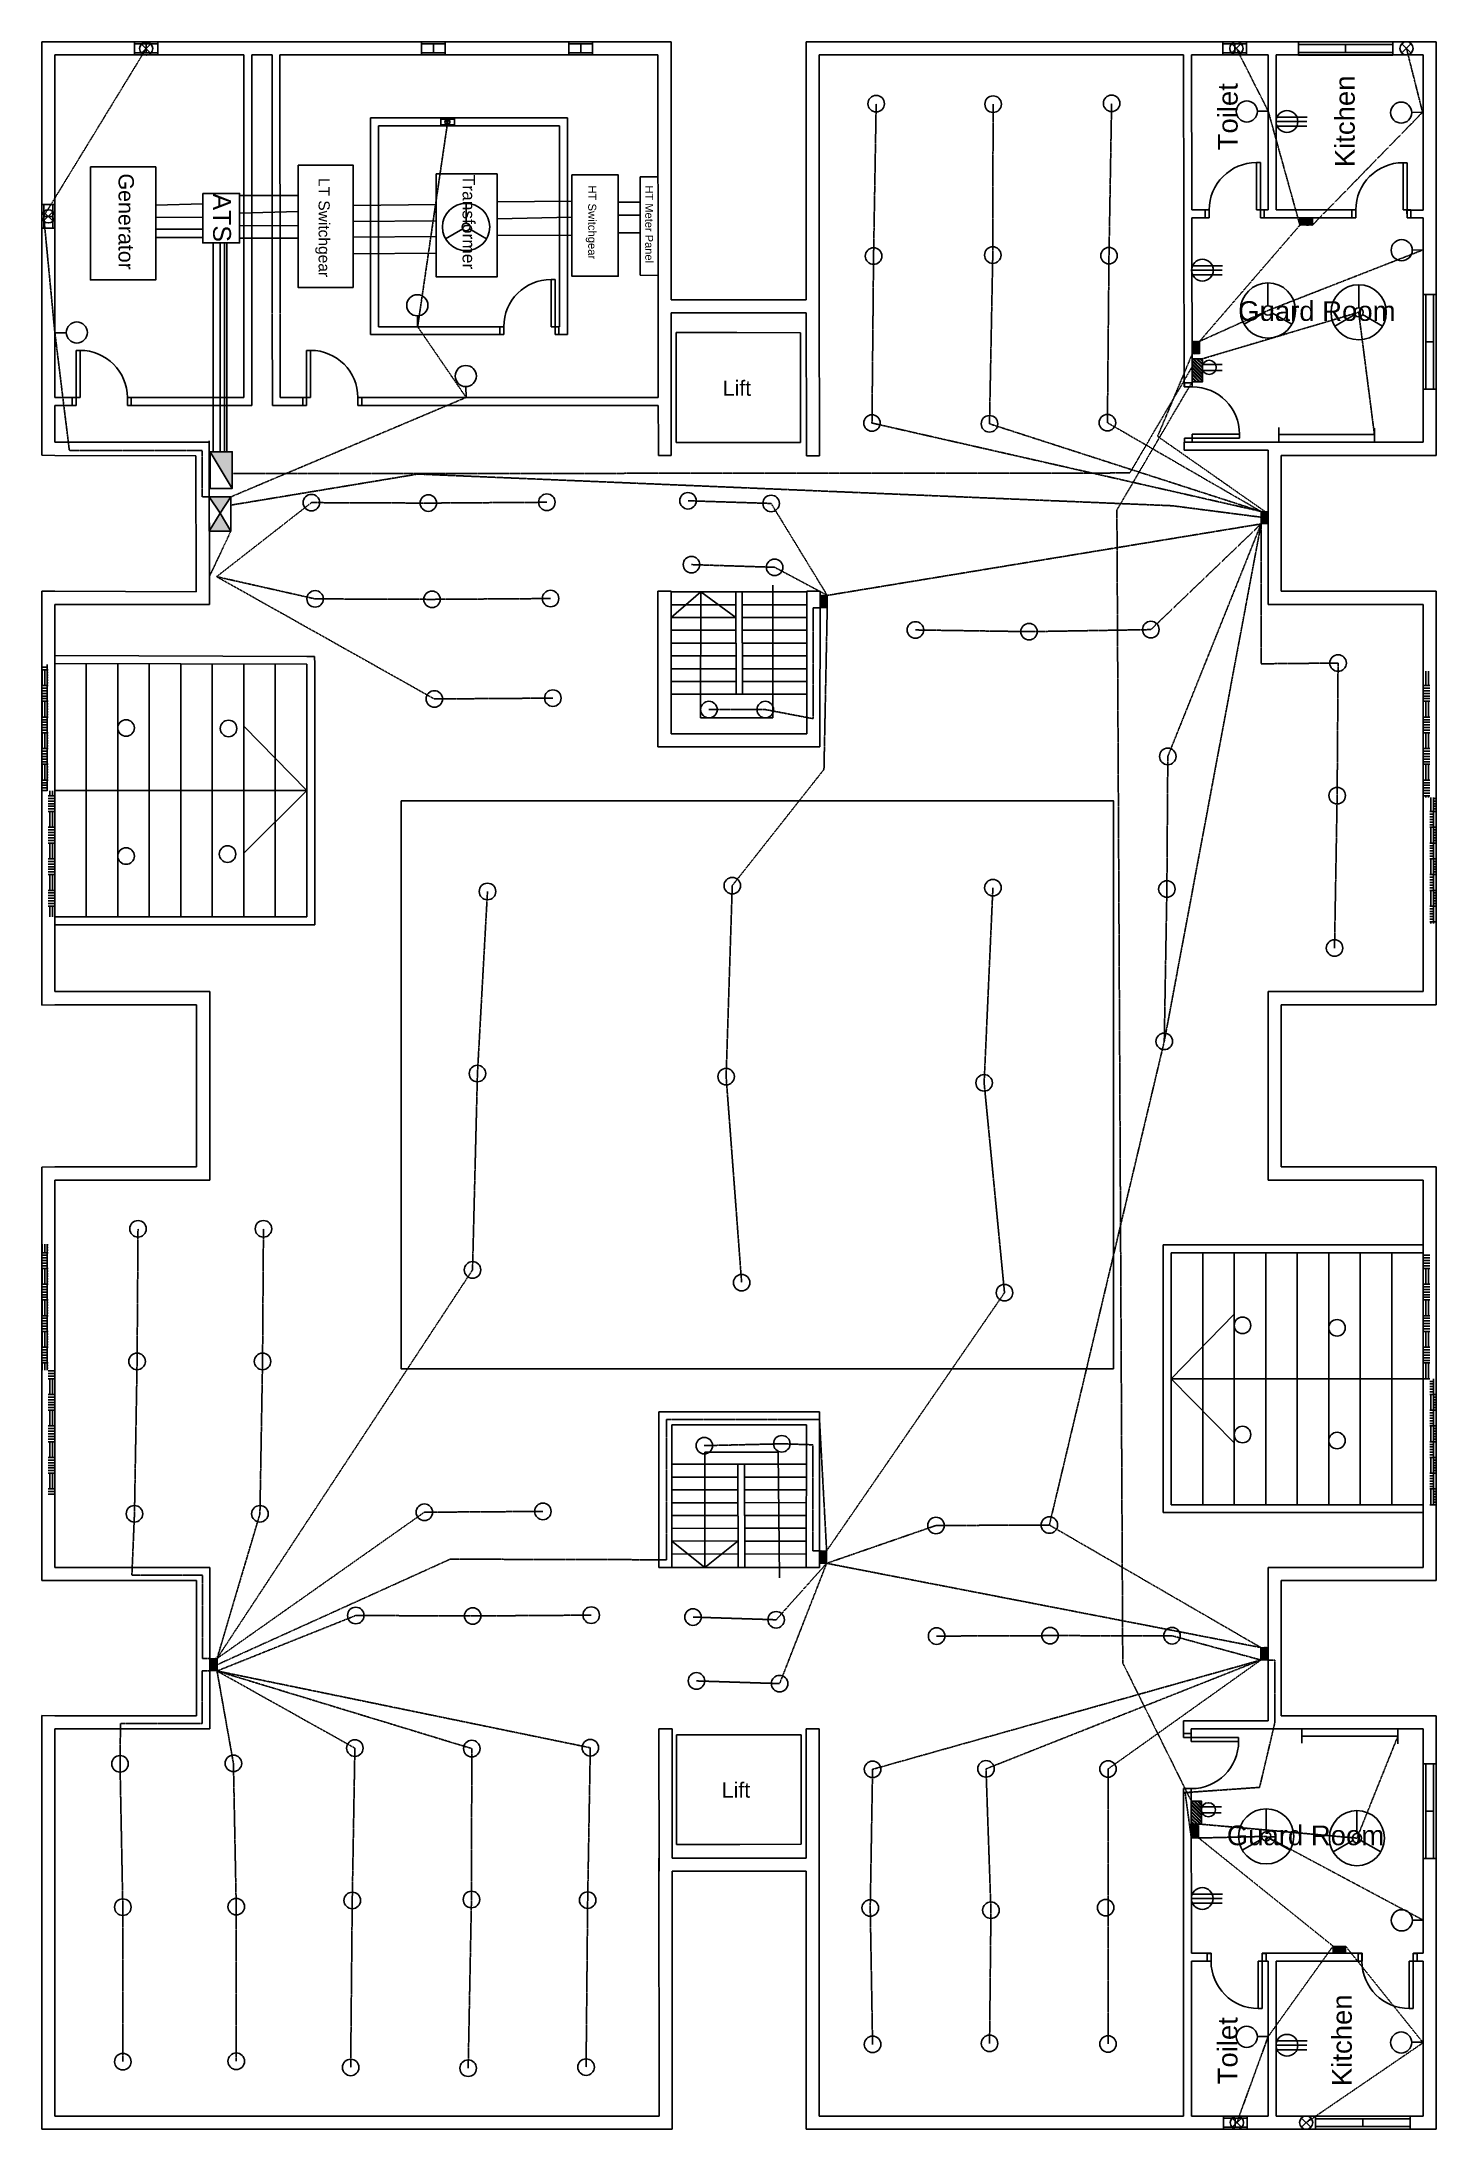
# Model space of a CAD drawing. Header units: inches. Extents: x 1414 to 6047, y 753 to 5111.
# Drawn here: x 4985 to 6047, y 2449 to 4039 of the extents above; entities that cross this region are included whole.
import ezdxf

# ---------------------------------------------------------------- set-up
doc = ezdxf.new("R2010")
doc.units = ezdxf.units.IN
doc.header["$MEASUREMENT"] = 0
doc.linetypes.add('HIDDEN', pattern=[0.375, 0.25, -0.125])
for name, color, linetype in [('Coduit', 130, 'HIDDEN'), ('Dimension', 212, 'Continuous'), ('Door1', 200, 'Continuous'), ('Emergency Conduit', 10, 'HIDDEN'), ('Fitting4', 140, 'Continuous'), ('Fittings', 140, 'Continuous'), ('Label', 72, 'Continuous'), ('Lift', 30, 'Continuous'), ('light', 2, 'Continuous'), ('Meter Board', 10, 'Continuous'), ('Power', 110, 'Continuous'), ('stairs', 240, 'Continuous'), ('Text', 1, 'Continuous'), ('Window', 200, 'Continuous')]:
    doc.layers.add(name, color=color, linetype=linetype)
doc.layers.add('emmergency switch', color=10, linetype='Continuous', lineweight=18)
doc.styles.get("Standard").update_dxf_attribs({"font": 'arial.ttf'})
pattern_1 = [(90, (-6111.053, -3003.016), (-12, 12), [12, -12]), (90, (-6109.053, -3003.016), (-12, 12), [12, -12]), (90, (-6107.053, -3003.016), (-12, 12), [12, -12]), (90, (-6105.053, -3003.016), (-12, 12), [12, -12]), (90, (-6103.053, -3003.016), (-12, 12), [12, -12]), (90, (-6101.053, -3003.016), (-12, 12), [12, -12]), (90, (-6099.053, -3003.016), (-12, 12), [12, -12]), (0, (-6111.053, -2991.016), (12, -12), [12, -12]), (0, (-6111.053, -2989.016), (12, -12), [12, -12]), (0, (-6111.053, -2987.016), (12, -12), [12, -12]), (0, (-6111.053, -2985.016), (12, -12), [12, -12]), (0, (-6111.053, -2983.016), (12, -12), [12, -12]), (0, (-6111.053, -2981.016), (12, -12), [12, -12]), (0, (-6111.053, -2979.016), (12, -12), [12, -12])]

msp = doc.modelspace()

# ---------------------------------------------------------------- texts
at = {"layer": 'Label'}
for s, p in [('Toilet', (5895.694, 3956.636)), ('Kitchen', (5984.851, 3943.806)), ('Kitchen', (5982.645, 2482.165)), ('Toilet', (5895.554, 2483.494))]:
    msp.add_text(s, height=14.9944, rotation=90, dxfattribs=at).set_placement(p)
for p in [(5896.098, 3826.746), (5887.434, 2665.647)]:
    msp.add_text('Guard Room', height=14.9944, dxfattribs=at).set_placement(p)
at = {"layer": 'Label', "char_height": 11.6414, "attachment_point": 1}
for insert in [(5503.413, 3781.317), (5502.692, 2713.493)]:
    msp.add_mtext_dynamic_manual_height_columns('Lift ', width=1882.53856, gutter_width=58.207, heights=[0], dxfattribs=dict(at, insert=insert))
at = {"layer": 'Text'}
for s, height, p in [('Generator', 11.6693, (5043.215, 3939.041)), ('LT Switchgear', 8.46562, (5195.609, 3935.666)), ('Transformer', 9.46565, (5305.289, 3938.1)), ('HT Switchgear', 6.14252, (5400.969, 3929.967)), ('HT Meter Panel', 6.03851, (5444.411, 3929.877)), ('ATS', 13.5948, (5115.265, 3923.783))]:
    msp.add_text(s, height=height, rotation=270, dxfattribs=at).set_placement(p)

# ---------------------------------------------------------------- blocks, each defined once
blk = doc.blocks.new('Door1')
for p, q in [((42, 42), (39, 42)), ((39, 42), (39, 6)), ((42, 42), (42, 0)), ((0, 0), (0, 6)), ((0, 6), (3, 6)), ((3, 0), (0, 0)), ((3, 6), (3, 0)), ((45, 6), (39, 6)), ((42, 0), (45, 0)), ((45, 0), (45, 6))]:
    blk.add_line(p, q)
blk.add_arc((39, 6), 36, 90, 180)
blk = doc.blocks.new('Ceiling Fan')
at = {"layer": 'Fittings'}
for p, q in [((0, 6), (0, 36)), ((-5.2, -3), (-31.2, -18)), ((5.2, -3), (31.2, -18))]:
    blk.add_line(p, q, dxfattribs=at)
for radius in [36, 6]:
    blk.add_circle((0, 0), radius, dxfattribs=at)
blk = doc.blocks.new('2-Pin 5A Socket')
at = {"layer": 'Fittings'}
for p, q in [((-15.2, 6.5), (30.6, 6.5)), ((-15, -7), (30.1, -7))]:
    blk.add_line(p, q, dxfattribs=at)
blk.add_circle((0, 0), 16.6, dxfattribs=at)
blk = doc.blocks.new('3-Pin Socket')
at = {"layer": 'Fittings'}
for q in [(0, 0), (46.7, 0)]:
    blk.add_line((16.6, 0), q, dxfattribs=at)
blk.add_blockref('2-Pin 5A Socket', (16.6, 0), dxfattribs=at)
blk = doc.blocks.new('Switch Board')
at = {"layer": 'Fittings'}
h = blk.add_hatch(dxfattribs=at)
h.set_pattern_fill('ANSI32', color=256, scale=25)
h.set_pattern_definition([(45, (-844.3615, -206.355), (-6.62913, 6.62913), []), (45, (-839.942, -206.355), (-6.62913, 6.62913), [])])
h.paths.add_polyline_path([(0, 40.8), (0, 0), (91.3, 0), (91.3, 40.8)])
blk.add_lwpolyline([(0, 40.8), (91.3, 40.8), (91.3, 0), (0, 0)], close=True, dxfattribs=at)
blk = doc.blocks.new('Fluorescent Wall Light Fitting')
at = {"layer": 'Fittings'}
for p, q in [((0, 12), (0, 24)), ((0, 12), (163.5, 12)), ((0, 12), (12, 12)), ((0, 12), (0, 0)), ((163.5, 11), (163.5, 23)), ((163.5, 12), (163.5, 11)), ((163.5, 11), (163.5, -1))]:
    blk.add_line(p, q, dxfattribs=at)
blk = doc.blocks.new('Wall Bracket Light')
at = {"layer": 'Fittings'}
blk.add_line((0, 0), (16.6, 0.2), dxfattribs=at)
blk.add_circle((32.6, 0.5), 16.1, dxfattribs=at)
blk = doc.blocks.new('Window')
for p, q in [((0, 10), (72, 10)), ((0, 0), (0, 10)), ((0, 8), (72, 8)), ((72, 2), (0, 2)), ((72, 0), (0, 0)), ((36, 8), (36, 2)), ((72, 10), (72, 0))]:
    blk.add_line(p, q)
blk = doc.blocks.new('Small_Window')
at = {"layer": 'Window'}
for p, q in [((0, 10), (18, 10)), ((0, 0), (0, 10)), ((0, 8.5), (18, 8.5)), ((18, 1.5), (0, 1.5)), ((18, 0), (0, 0)), ((9, 8.5), (9, 1.5)), ((18, 10), (18, 0))]:
    blk.add_line(p, q, dxfattribs=at)
blk = doc.blocks.new('EXHAUST FAN')
at = {"layer": 'Fitting4'}
for p, q in [((-3.5, 3.5), (3.5, -3.5)), ((-3.5, -3.5), (3.5, 3.5))]:
    blk.add_line(p, q, dxfattribs=at)
blk = doc.blocks.new('Exhaust Fan2')
at = {"layer": 'Fitting4', "lineweight": -3}
blk.add_circle((0, 0), 5.03, dxfattribs=at)
at = {"layer": 'light'}
blk.add_blockref('EXHAUST FAN', (-0.1, 0), dxfattribs=at)
blk = doc.blocks.new('Main_Gate2')
at = {"true_color": 0x2776bb}
h = blk.add_hatch(dxfattribs=at)
h.set_pattern_fill('AR-PARQ1', color=152)
h.set_pattern_definition(pattern_1)
h.paths.add_polyline_path([(0, -96), (5, -96), (5, 0), (0, 0)])
h = blk.add_hatch(dxfattribs=at)
h.set_pattern_fill('AR-PARQ1', color=152)
h.set_pattern_definition(pattern_1)
h.paths.add_polyline_path([(10, -96), (5, -96), (5, -192.1), (9.9, -192.1)])
blk = doc.blocks.new('Ceiling Light Fitting')
at = {"layer": 'Fittings'}
blk.add_circle((0, 0), 25.2, dxfattribs=at)
blk = doc.blocks.new('emergrncy switch')
h = blk.add_hatch()
h.set_pattern_fill('ANSI33', color=256)
h.paths.add_polyline_path([(9.5, 0), (0, 0), (0, -5.5), (9.5, -5.5)])
at = {"layer": 'emmergency switch'}
for p, q in [((0, 0), (9.5, 0)), ((0, -5.5), (0, 0)), ((9.5, 0), (9.5, -5.5)), ((9.5, -5.5), (0, -5.5))]:
    blk.add_line(p, q, dxfattribs=at)
blk = doc.blocks.new('Main_DB')
at = {"layer": 'Fittings', "true_color": 0x2776bb}
h = blk.add_hatch(color=152, dxfattribs=at)
h.dxf.hatch_style = 1
h.paths.add_polyline_path([(9.1, -15.1), (9.1, 12.9), (-7.8, 12.9)])
at = {"layer": 'Fittings'}
blk.add_line((-7.8, 12.9), (9.1, -15.1), dxfattribs=at)
blk.add_lwpolyline([(-7.8, 12.9), (9.1, 12.9), (9.1, -15.1), (-7.8, -15.1)], close=True, dxfattribs=at)
blk = doc.blocks.new('EmergencyDB')
at = {"layer": 'Meter Board'}
h = blk.add_hatch(color=256, dxfattribs=at)
h.dxf.hatch_style = 1
h.paths.add_polyline_path([(0, 0), (8.2, 12.5), (-8.2, 12.5)])
h.paths.add_polyline_path([(-8.2, -13.6), (8.2, -13.6), (0, 0)])
for p, q in [((-8.2, 12.5), (0, 0)), ((0, 0), (-8.2, -13.6)), ((0, 0), (8.2, 12.5)), ((0, 0), (8.2, -13.6))]:
    blk.add_line(p, q, dxfattribs=at)
blk.add_lwpolyline([(-8.2, 12.5), (8.2, 12.5), (8.2, -13.6), (-8.2, -13.6)], close=True, dxfattribs=at)

# ---------------------------------------------------------------- linework, layer by layer
for p, q in [((4984.724, 4039.315), (5464.098, 4039.315)), ((4984.724, 4039.315), (4984.724, 3724.356)), ((5464.098, 4039.315), (5464.212, 3842.815)), ((5566.898, 4039.315), (6046.974, 4039.315)), ((5566.905, 3842.815), (5566.898, 4039.315)), ((5576.898, 4039.315), (5576.898, 4039.315)), ((6046.974, 3724.315), (6046.974, 4039.315)), ((4994.724, 4029.315), (5138.724, 4029.315)), ((4994.724, 4029.315), (4994.724, 3768.315)), ((5138.724, 4029.315), (5138.724, 3768.315)), ((5144.724, 4029.315), (5160.155, 4029.315)), ((5144.724, 4029.315), (5144.724, 3762.315)), ((5160.155, 4029.315), (5160.218, 3832.644)), ((5166.128, 4029.315), (5454.103, 4029.315)), ((5166.128, 4029.315), (5166.218, 3832.648)), ((5454.103, 4029.315), (5454.217, 3832.815)), ((5576.898, 4029.315), (5774.596, 4029.315)), ((5576.906, 3832.815), (5576.898, 4029.315)), ((5774.596, 4029.315), (5854.474, 4029.315)), ((5854.905, 3776.465), (5854.474, 4029.315)), ((5860.474, 4029.315), (5918.974, 4029.315)), ((5860.726, 3911.315), (5860.474, 4029.315)), ((5918.974, 3911.315), (5918.974, 4029.315)), ((5924.974, 4029.315), (6036.974, 4029.315)), ((5924.974, 3911.316), (5924.974, 4029.315)), ((6036.974, 3911.181), (6036.974, 4029.315)), ((5166.128, 3981.315), (5166.15, 3981.315)), ((5166.128, 3975.315), (5166.152, 3975.315)), ((5235.15, 3981.315), (5385.131, 3981.315)), ((5235.15, 3981.315), (5235.218, 3832.679)), ((5241.152, 3975.315), (5379.135, 3975.315)), ((5241.152, 3975.315), (5241.218, 3832.682)), ((5379.135, 3975.315), (5379.217, 3832.772)), ((5385.131, 3981.315), (5385.217, 3832.775)), ((5860.726, 3911.315), (5874.014, 3911.315)), ((5860.739, 3905.315), (5874.014, 3905.315)), ((5861.015, 3776.453), (5860.739, 3905.315)), ((5874.014, 3911.315), (5874.014, 3905.315)), ((5913.014, 3911.315), (5918.974, 3911.315)), ((5913.014, 3905.315), (5913.014, 3911.315)), ((5913.014, 3905.315), (5924.974, 3905.315)), ((5924.974, 3911.316), (5985.651, 3911.242)), ((5924.974, 3905.315), (5985.726, 3905.242)), ((5985.651, 3911.242), (5985.726, 3905.242)), ((6024.651, 3911.195), (6036.981, 3911.181)), ((6024.651, 3911.195), (6024.726, 3905.195)), ((6024.726, 3905.195), (6036.974, 3905.181)), ((6036.974, 3734.315), (6036.974, 3905.181)), ((5160.218, 3832.114), (5160.385, 3762.315)), ((5166.218, 3832.128), (5166.371, 3768.315)), ((5235.218, 3832.293), (5235.256, 3816.315)), ((5241.218, 3832.307), (5241.242, 3822.315)), ((5379.218, 3832.636), (5379.242, 3822.315)), ((5385.218, 3832.65), (5385.257, 3816.315)), ((5454.217, 3832.815), (5454.371, 3768.312)), ((5464.098, 3842.815), (5566.898, 3842.815)), ((5464.098, 3832.815), (5566.898, 3832.815)), ((5464.217, 3832.815), (5464.1, 3832.815)), ((5464.1, 3832.815), (5464.129, 3734.315)), ((5566.898, 3842.815), (5566.905, 3842.815)), ((5566.898, 3842.815), (5566.905, 3842.815)), ((5566.898, 3832.815), (5566.906, 3832.815)), ((5566.898, 3832.815), (5566.928, 3832.815)), ((5566.928, 3832.815), (5567.223, 3734.315)), ((5576.906, 3832.815), (5577.073, 3734.315)), ((5235.256, 3816.315), (5336.73, 3816.315)), ((5241.242, 3822.315), (5336.73, 3822.315)), ((5372.73, 3822.315), (5379.242, 3822.315)), ((5375.73, 3816.315), (5385.257, 3816.315)), ((5861.015, 3776.453), (5854.905, 3776.465)), ((4994.724, 3768.315), (5010.946, 3768.315)), ((4994.724, 3762.315), (4994.724, 3734.315)), ((4994.724, 3762.315), (5007.946, 3762.315)), ((5049.946, 3768.315), (5089.537, 3768.315)), ((5052.946, 3762.315), (5128.537, 3762.315)), ((5089.537, 3768.315), (5125.537, 3768.315)), ((5125.537, 3768.315), (5138.724, 3768.315)), ((5128.537, 3762.315), (5144.724, 3762.315)), ((5160.385, 3762.315), (5186.517, 3762.315)), ((5166.371, 3768.315), (5186.517, 3768.315)), ((5225.517, 3768.314), (5454.371, 3768.312)), ((5225.517, 3762.316), (5454.386, 3762.317)), ((5454.386, 3762.317), (5454.452, 3734.315)), ((4994.724, 3724.315), (4984.724, 3724.356)), ((4994.724, 3734.315), (5112.147, 3734.315)), ((4994.724, 3724.315), (5102.173, 3723.939)), ((5102.173, 3723.939), (5102.425, 3620.258)), ((5112.145, 3735.307), (5112.448, 3610.815)), ((5454.452, 3734.315), (5454.452, 3724.103)), ((5454.452, 3724.103), (5464.15, 3724.097)), ((5464.129, 3734.315), (5464.15, 3724.097)), ((5567.223, 3734.315), (5567.211, 3724.033)), ((5567.211, 3724.033), (5577.158, 3724.027)), ((5567.223, 3724.033), (5577.158, 3724.02)), ((5577.073, 3734.315), (5577.073, 3724.027)), ((5577.158, 3724.027), (5577.158, 3724.02)), ((5854.987, 3728.315), (5854.977, 3734.315)), ((5854.977, 3734.315), (5918.974, 3734.315)), ((5854.987, 3728.315), (5918.974, 3728.315)), ((5918.974, 3734.315), (6036.974, 3734.315)), ((5918.974, 3724.315), (5918.974, 3728.315)), ((5918.974, 3728.315), (5918.974, 3610.815)), ((5918.974, 3620.756), (5918.974, 3723.815)), ((5928.974, 3724.315), (6036.974, 3724.315)), ((5928.974, 3620.815), (5928.974, 3724.315)), ((6036.974, 3724.315), (6046.974, 3724.315)), ((4984.724, 3620.94), (4984.724, 3305.492)), ((4994.724, 3620.815), (4984.724, 3620.94)), ((4994.724, 3620.815), (5102.425, 3620.258)), ((4994.724, 3610.815), (4994.724, 3315.815)), ((4994.724, 3610.815), (5074.135, 3610.815)), ((5074.135, 3610.815), (5112.448, 3610.815)), ((5102.448, 3610.815), (5102.448, 3610.791)), ((5454.023, 3620.801), (5464.069, 3620.801)), ((5454.023, 3620.801), (5454.144, 3502.301)), ((5464.069, 3620.801), (5464.061, 3610.815)), ((5464.061, 3610.815), (5464.069, 3620.801)), ((5464.061, 3610.815), (5464.159, 3512.301)), ((5567.537, 3512.301), (5567.604, 3610.815)), ((5567.569, 3620.801), (5577.576, 3620.799)), ((5567.569, 3620.801), (5567.604, 3610.815)), ((5567.604, 3610.815), (5567.569, 3620.801)), ((5577.223, 3620.801), (5577.223, 3620.799)), ((5577.501, 3502.299), (5577.576, 3620.799)), ((5918.974, 3610.815), (6036.974, 3610.815)), ((5928.974, 3620.815), (6036.974, 3620.815)), ((6036.974, 3620.815), (6046.974, 3620.815)), ((6036.974, 3315.815), (6036.974, 3610.815)), ((6046.974, 3305.815), (6046.974, 3620.815)), ((5454.144, 3502.301), (5567.547, 3502.301)), ((5464.159, 3512.301), (5567.537, 3512.301)), ((5567.545, 3502.301), (5577.501, 3502.299)), ((4994.724, 3315.815), (5112.724, 3315.815)), ((5112.724, 3305.815), (5112.724, 3315.815)), ((5918.974, 3315.815), (6036.974, 3315.815)), ((5918.974, 3172.315), (5918.974, 3315.815)), ((4994.724, 3305.815), (4984.724, 3305.492)), ((4994.724, 3305.815), (5102.724, 3305.815)), ((5102.724, 3305.815), (5102.724, 3182.315)), ((5112.724, 3305.815), (5112.724, 3182.315)), ((5928.974, 3305.815), (6036.974, 3305.815)), ((5928.974, 3182.315), (5928.974, 3305.815)), ((6036.974, 3305.815), (6046.974, 3305.815)), ((4994.724, 3182.315), (4984.724, 3182.231)), ((4984.724, 3182.231), (4984.724, 2867.33)), ((4994.724, 3182.315), (5102.724, 3182.315)), ((5112.724, 3182.315), (5112.724, 3172.315)), ((5928.974, 3182.315), (6036.974, 3182.315)), ((6036.974, 3182.315), (6046.974, 3182.315)), ((6046.974, 2867.315), (6046.974, 3182.315)), ((4994.724, 3172.315), (4994.724, 2877.315)), ((4994.724, 3172.315), (5112.724, 3172.315)), ((5918.974, 3172.315), (6036.974, 3172.315)), ((6036.974, 2877.315), (6036.974, 3172.315)), ((5454.663, 2995.815), (5454.784, 2877.305)), ((5454.663, 2995.815), (5577.177, 2995.815)), ((5577.101, 2877.311), (5577.177, 2995.815)), ((5464.683, 2985.815), (5464.791, 2877.315)), ((5464.683, 2985.815), (5567.182, 2985.815)), ((5567.109, 2877.315), (5567.182, 2985.815)), ((4994.724, 2867.315), (4984.724, 2867.33)), ((4994.724, 2877.315), (5112.724, 2877.315)), ((4994.724, 2867.315), (5102.724, 2867.315)), ((5102.724, 2867.315), (5102.724, 2764.315)), ((5112.724, 2867.315), (5112.724, 2877.315)), ((5112.724, 2867.315), (5112.724, 2764.315)), ((5464.79, 2877.305), (5454.784, 2877.305)), ((5567.109, 2877.315), (5567.109, 2877.306)), ((5567.109, 2877.306), (5577.101, 2877.311)), ((5918.974, 2877.315), (6036.974, 2877.315)), ((5918.974, 2760.292), (5918.974, 2877.315)), ((5928.974, 2867.315), (6036.974, 2867.315)), ((5928.974, 2764.315), (5928.974, 2867.315)), ((6036.974, 2867.315), (6046.974, 2867.315)), ((4984.724, 2764.357), (4984.724, 2449.315)), ((4994.724, 2764.315), (4984.724, 2764.357)), ((4994.724, 2764.315), (5102.724, 2764.315)), ((4994.724, 2754.315), (4994.724, 2459.315)), ((4994.724, 2754.315), (5112.724, 2754.315)), ((5112.724, 2764.315), (5112.724, 2754.315)), ((5454.91, 2754.315), (5455.021, 2645.805)), ((5464.913, 2754.315), (5454.91, 2754.315)), ((5464.913, 2754.315), (5465.011, 2655.815)), ((5566.959, 2655.815), (5567.026, 2754.315)), ((5567.026, 2754.315), (5577.022, 2754.315)), ((5576.953, 2645.808), (5577.022, 2754.315)), ((5854.474, 2760.318), (5854.474, 2760.323)), ((5854.474, 2760.323), (5854.474, 2754.315)), ((5854.474, 2760.318), (5918.974, 2760.292)), ((5854.474, 2747.741), (5854.474, 2754.315)), ((5860.339, 2754.315), (6036.974, 2754.315)), ((5860.344, 2747.775), (5860.339, 2754.315)), ((5928.974, 2764.315), (6036.974, 2764.315)), ((6036.974, 2764.315), (6046.974, 2764.315)), ((6036.974, 2583.315), (6036.974, 2754.315)), ((6046.974, 2449.315), (6046.974, 2764.315)), ((5854.474, 2747.741), (5860.344, 2747.775)), ((5854.474, 2705.741), (5860.376, 2705.775)), ((5854.474, 2583.315), (5854.474, 2705.741)), ((5860.469, 2583.315), (5860.376, 2705.775)), ((5454.901, 2655.815), (5455.015, 2459.315)), ((5455.011, 2655.815), (5454.901, 2655.815)), ((5465.021, 2655.815), (5465.011, 2655.815)), ((5465.021, 2655.815), (5566.96, 2655.815)), ((5576.96, 2459.315), (5576.952, 2655.815)), ((5464.907, 2645.815), (5465.021, 2449.315)), ((5465.021, 2645.815), (5464.907, 2645.815)), ((5465.021, 2645.815), (5566.96, 2645.815)), ((5566.96, 2449.315), (5566.953, 2645.815)), ((5854.474, 2459.315), (5854.474, 2583.315)), ((5860.469, 2583.315), (5875.452, 2583.315)), ((5860.474, 2577.315), (5875.452, 2577.315)), ((5860.474, 2459.315), (5860.474, 2577.315)), ((5875.452, 2583.315), (5875.452, 2577.315)), ((5914.452, 2583.315), (5990.557, 2583.315)), ((5914.452, 2583.315), (5914.452, 2577.315)), ((5914.452, 2577.315), (5918.974, 2577.315)), ((5918.974, 2459.315), (5918.974, 2577.315)), ((5924.974, 2577.315), (5990.435, 2577.315)), ((5924.974, 2459.315), (5924.974, 2577.315)), ((5990.557, 2583.315), (5990.435, 2577.315)), ((6029.435, 2583.315), (6029.435, 2577.315)), ((6029.435, 2577.315), (6036.974, 2577.315)), ((6029.557, 2583.315), (6036.974, 2583.315)), ((6036.974, 2459.315), (6036.974, 2577.315)), ((4984.724, 2449.315), (5465.021, 2449.315)), ((4994.724, 2459.315), (5455.015, 2459.315)), ((5455.021, 2449.315), (5455.021, 2449.309)), ((5566.96, 2449.315), (6046.974, 2449.315)), ((5576.96, 2459.315), (5768.474, 2459.315)), ((5768.474, 2459.315), (5774.474, 2459.315)), ((5774.474, 2459.315), (5854.474, 2459.315)), ((5860.474, 2459.315), (5918.974, 2459.315)), ((5924.974, 2459.315), (6036.974, 2459.315))]:
    msp.add_line(p, q)
msp.add_lwpolyline([(5258.388, 3461.24), (5801.022, 3461.24), (5801.022, 3028.546), (5258.388, 3028.546)], close=True)
at = {"layer": 'Coduit'}
for p, q in [((5868.847, 3797.869), (5987.891, 3833.312)), ((5987.891, 3833.312), (5999.957, 3739.675)), ((5860.982, 3791.64), (5813.531, 3710.893)), ((5803.716, 3682.73), (5861.006, 3780.292)), ((5813.531, 3710.893), (5129.849, 3710.424)), ((5808.179, 2804.492), (5803.716, 3682.73)), ((5860.394, 2699.195), (5808.179, 2804.492)), ((5986.561, 2671.055), (6017.599, 2748.359)), ((5868.26, 2681.618), (5986.561, 2671.055))]:
    msp.add_line(p, q, dxfattribs=at)
at = {"layer": 'Emergency Conduit'}
for p, q in [((4986.216, 3906.384), (5064.26, 4034.142)), ((5918.974, 3986.511), (5894.75, 4034.342)), ((6036.558, 3985.657), (6024.291, 4034.323)), ((5618.359, 3876.132), (5620.357, 3992.191)), ((5709.163, 3876.861), (5709.417, 3991.832)), ((5797.695, 3876.398), (5799.694, 3992.457)), ((5271.067, 3822.315), (5293.92, 3978.338)), ((5943.129, 3899.663), (5918.974, 3986.511)), ((5952.629, 3899.663), (6036.558, 3985.657)), ((4994.724, 3817.669), (4986.216, 3906.384)), ((5943.129, 3899.663), (5866.624, 3811.125)), ((5918.772, 3834.642), (6036.974, 3880.827)), ((5617.153, 3748.935), (5618.359, 3876.132)), ((5706.666, 3748.348), (5709.163, 3876.861)), ((5796.489, 3749.201), (5797.695, 3876.398)), ((5866.624, 3811.125), (5918.772, 3834.642)), ((5005.743, 3728.055), (4994.724, 3817.669)), ((5307.986, 3768.425), (5271.067, 3822.315)), ((5834.732, 3738.798), (5861.124, 3801.625)), ((5128.728, 3692.697), (5307.986, 3768.425)), ((5913.556, 3681.595), (5617.153, 3748.935)), ((5913.556, 3681.595), (5706.666, 3748.348)), ((5913.556, 3681.595), (5796.489, 3749.201)), ((5916.47, 3681.595), (5834.732, 3738.798)), ((5106.852, 3728.055), (5005.743, 3728.055)), ((5106.852, 3692.697), (5106.852, 3728.055)), ((5271.24, 3710.055), (5128.728, 3686.405)), ((5845.793, 3685.94), (5271.24, 3710.055)), ((5112.292, 3692.697), (5106.852, 3692.697)), ((5540.328, 3687.68), (5476.999, 3689.721)), ((5117.92, 3631.921), (5190.147, 3688.322)), ((5190.147, 3688.322), (5279.207, 3687.962)), ((5279.207, 3687.962), (5369.483, 3688.588)), ((5583.068, 3617.655), (5540.328, 3687.68)), ((5913.556, 3677.218), (5845.793, 3685.94)), ((5128.728, 3666.536), (5112.397, 3631.921)), ((5583.068, 3617.655), (5913.556, 3672.095)), ((5913.556, 3672.095), (5829.574, 3591.601)), ((5839.8, 3277.938), (5913.556, 3672.095)), ((5913.556, 3672.095), (5842.498, 3495.004)), ((5913.556, 3672.095), (5913.556, 3565.552)), ((5117.92, 3631.921), (5192.967, 3614.995)), ((5117.92, 3631.921), (5283.778, 3538.78)), ((5542.978, 3639.052), (5479.649, 3641.093)), ((5583.068, 3617.655), (5542.978, 3639.052)), ((5192.967, 3614.995), (5282.027, 3614.636)), ((5282.027, 3614.636), (5372.303, 3615.261)), ((5577.568, 3608.155), (5572.327, 3608.155)), ((5572.327, 3608.155), (5572.327, 3523.764)), ((5583.068, 3608.155), (5580.579, 3485.126)), ((5736.795, 3590.038), (5650.238, 3591.335)), ((5829.574, 3591.601), (5736.795, 3590.038)), ((5913.556, 3565.552), (5972.199, 3566.123)), ((5972.199, 3566.123), (5971.499, 3465.116)), ((5283.778, 3538.78), (5374.055, 3539.406)), ((5535.875, 3530.691), (5492.933, 3530.691)), ((5572.327, 3523.764), (5535.875, 3530.691)), ((5580.579, 3485.126), (5510.726, 3396.574)), ((5842.498, 3495.004), (5841.798, 3393.997)), ((5971.499, 3465.116), (5969.5, 3349.057)), ((5316.609, 3253.436), (5324.267, 3392.127)), ((5510.726, 3396.574), (5506.044, 3251.07)), ((5702.583, 3246.338), (5709.268, 3395.005)), ((5841.798, 3393.997), (5839.8, 3277.938)), ((5752.288, 2909.532), (5839.8, 3277.938)), ((5312.863, 3103.877), (5316.609, 3253.436)), ((5506.044, 3251.07), (5517.867, 3094.172)), ((5718.108, 3086.527), (5702.583, 3246.338)), ((5057.348, 3034.167), (5058.048, 3135.174)), ((5152.911, 3034.167), (5153.612, 3135.174)), ((5118.224, 2807.883), (5312.863, 3103.877)), ((5582.603, 2889.87), (5718.108, 3086.527)), ((5055.35, 2918.108), (5057.348, 3034.167)), ((5150.913, 2918.108), (5152.911, 3034.167)), ((5460.56, 2883.095), (5460.56, 2989.929)), ((5460.56, 2989.929), (5567.185, 2989.929)), ((5567.185, 2989.929), (5567.185, 2989.929)), ((5567.185, 2989.929), (5577.173, 2989.929)), ((5577.173, 2989.929), (5582.603, 2889.87)), ((5548.467, 2971.417), (5489.444, 2970.021)), ((5572.141, 2970.664), (5548.467, 2971.417)), ((5572.141, 2889.87), (5572.141, 2970.664)), ((5053.379, 2871.398), (5055.35, 2918.108)), ((5118.224, 2807.883), (5276.187, 2919.296)), ((5118.224, 2807.883), (5150.913, 2918.108)), ((5276.187, 2919.296), (5366.463, 2919.922)), ((5582.603, 2880.37), (5665.896, 2909.182)), ((5665.896, 2909.182), (5752.288, 2909.532)), ((5913.381, 2816.226), (5752.288, 2909.532)), ((5118.224, 2803.121), (5295.811, 2883.524)), ((5295.811, 2883.524), (5460.56, 2883.095)), ((5582.603, 2880.37), (5544.134, 2837.38)), ((5582.603, 2880.37), (5546.784, 2788.753)), ((5577.109, 2889.87), (5572.141, 2889.87)), ((5913.381, 2816.226), (5582.603, 2880.37)), ((5107.061, 2871.398), (5053.379, 2871.398)), ((5107.061, 2807.883), (5107.061, 2871.398)), ((5118.224, 2798.383), (5223.942, 2840.641)), ((5223.942, 2840.641), (5313.002, 2840.282)), ((5313.002, 2840.282), (5403.278, 2840.908)), ((5544.134, 2837.38), (5480.804, 2839.421)), ((5752.781, 2825.295), (5666.389, 2824.945)), ((5845.725, 2825.211), (5752.781, 2825.295)), ((5913.381, 2806.726), (5845.725, 2825.211)), ((5112.724, 2807.883), (5107.061, 2807.883)), ((5913.381, 2806.726), (5617.61, 2723.472)), ((5913.381, 2806.726), (5704.003, 2723.822)), ((5913.381, 2806.726), (5796.947, 2723.738)), ((5918.881, 2806.726), (5924.042, 2806.726)), ((5924.042, 2806.726), (5924.042, 2759.063)), ((5112.724, 2798.383), (5107.019, 2798.383)), ((5107.019, 2798.383), (5107.019, 2758.369)), ((5118.224, 2798.383), (5130.726, 2727.998)), ((5118.224, 2798.383), (5223.242, 2739.634)), ((5118.224, 2798.383), (5312.302, 2739.275)), ((5118.224, 2798.383), (5402.578, 2739.9)), ((5546.784, 2788.753), (5483.454, 2790.793)), ((5044.709, 2758.369), (5044.334, 2727.649)), ((5107.019, 2758.369), (5044.709, 2758.369)), ((5924.042, 2759.063), (5912.423, 2709.72)), ((5223.242, 2739.634), (5221.243, 2623.575)), ((5312.302, 2739.275), (5312.048, 2624.304)), ((5402.578, 2739.9), (5400.58, 2623.841)), ((5044.334, 2727.649), (5046.477, 2618.485)), ((5130.726, 2727.998), (5132.869, 2618.835)), ((5617.61, 2723.472), (5615.83, 2617.852)), ((5704.003, 2723.822), (5707.765, 2616.143)), ((5796.947, 2723.738), (5796.947, 2618.118)), ((5912.423, 2709.72), (5855.691, 2705.748)), ((5855.691, 2705.748), (5860.402, 2671.271)), ((5865.902, 2671.144), (5917.443, 2672.385)), ((5917.443, 2672.385), (6036.974, 2608.684)), ((5968.375, 2588.815), (5865.902, 2671.271)), ((5312.048, 2624.304), (5309.55, 2495.791)), ((5400.58, 2623.841), (5399.374, 2496.644)), ((5046.477, 2618.485), (5046.477, 2500.759)), ((5132.869, 2618.835), (5132.869, 2501.109)), ((5221.243, 2623.575), (5220.037, 2496.378)), ((5615.83, 2617.852), (5617.61, 2513.981)), ((5707.765, 2616.143), (5706.718, 2514.749)), ((5796.947, 2618.118), (5796.947, 2514.247)), ((5968.375, 2588.815), (5918.949, 2519.973)), ((5977.875, 2588.815), (6036.974, 2515.197)), ((5918.949, 2519.973), (5895.084, 2454.323)), ((6036.974, 2515.197), (5947.869, 2454.323)), ((5309.55, 2495.791), (5309.673, 2502.099))]:
    msp.add_line(p, q, dxfattribs=at)
at = {"layer": 'Lift'}
for p, q in [((5468.105, 3734.077), (5468.105, 3818.009)), ((5468.105, 3818.009), (5514.289, 3818.009)), ((5514.289, 3818.009), (5562.59, 3817.769)), ((5562.59, 3817.769), (5562.59, 3733.996)), ((5514.289, 3734.077), (5468.105, 3734.077)), ((5562.59, 3733.999), (5514.289, 3734.077)), ((5468.327, 2749.697), (5516.599, 2749.848)), ((5468.327, 2666.292), (5468.327, 2749.697)), ((5516.599, 2749.848), (5563.261, 2749.819)), ((5563.261, 2749.819), (5563.261, 2666.403)), ((5516.599, 2666.185), (5468.327, 2666.292)), ((5563.261, 2666.403), (5516.599, 2666.185))]:
    msp.add_line(p, q, dxfattribs=at)
at = {"layer": 'Power'}
for p, q in [((5454.157, 3936.572), (5440.483, 3936.572)), ((5440.483, 3936.572), (5440.483, 3861.599)), ((5107.373, 3915.97), (5071.537, 3915.017)), ((5179.982, 3922.272), (5135.442, 3922.272)), ((5285.227, 3915.428), (5221.901, 3914.637)), ((5388.601, 3917.951), (5331.603, 3917.46)), ((5440.483, 3917.297), (5423.83, 3917.297)), ((5107.373, 3905.756), (5071.537, 3905.457)), ((5107.373, 3896.502), (5071.537, 3896.502)), ((5179.982, 3910.11), (5135.442, 3908.924)), ((5179.982, 3899.38), (5135.442, 3899.194)), ((5285.227, 3903.046), (5221.901, 3902.491)), ((5388.601, 3905.678), (5331.603, 3904.533)), ((5440.483, 3907.315), (5423.83, 3907.315)), ((5107.373, 3890.234), (5071.537, 3890.221)), ((5115.269, 3886.096), (5115.269, 3726.994)), ((5120.58, 3886.096), (5120.58, 3726.931)), ((5123.967, 3886.096), (5123.94, 3726.83)), ((5125.612, 3886.096), (5125.584, 3726.788)), ((5179.982, 3889.699), (5135.442, 3889.699)), ((5285.227, 3891.019), (5221.901, 3890.464)), ((5388.601, 3891.933), (5331.603, 3891.769)), ((5440.483, 3893.733), (5423.83, 3893.733)), ((5285.227, 3878.26), (5221.901, 3877.706)), ((5440.483, 3861.599), (5454.201, 3861.429))]:
    msp.add_line(p, q, dxfattribs=at)
for points in [[(5021.769, 3943.974), (5071.537, 3943.974), (5071.537, 3858.017), (5021.769, 3858.017)], [(5179.982, 3945.373), (5221.901, 3945.373), (5221.901, 3852.246), (5179.982, 3852.246)], [(5285.227, 3938.69), (5331.603, 3938.69), (5331.603, 3860.265), (5285.227, 3860.265)], [(5388.601, 3937.987), (5423.83, 3937.987), (5423.83, 3860.763), (5388.601, 3860.763)], [(5107.373, 3923.783), (5135.442, 3923.783), (5135.442, 3886.096), (5107.373, 3886.096)]]:
    msp.add_lwpolyline(points, close=True, dxfattribs=at)
at = {"layer": 'stairs'}
for p, q in [((5112.692, 3672.815), (5112.724, 3672.815)), ((5541.648, 3625.364), (5541.648, 3524.381)), ((5464.129, 3620.301), (5567.557, 3620.301)), ((5486.904, 3620.301), (5464.129, 3600.801)), ((5464.129, 3610.551), (5513.497, 3610.551)), ((5486.623, 3524.381), (5486.904, 3620.301)), ((5486.904, 3620.301), (5513.526, 3600.801)), ((5513.699, 3542.301), (5513.468, 3620.294)), ((5518.449, 3542.301), (5518.218, 3620.308)), ((5518.247, 3610.551), (5567.557, 3610.551)), ((5464.129, 3600.801), (5513.526, 3600.801)), ((5518.276, 3600.801), (5567.557, 3600.801)), ((5464.129, 3591.051), (5513.555, 3591.051)), ((5464.129, 3581.301), (5513.583, 3581.301)), ((5518.305, 3591.051), (5567.557, 3591.051)), ((5518.333, 3581.301), (5567.557, 3581.301)), ((5186.636, 3565.146), (4994.724, 3565.842)), ((5186.658, 3571.146), (4994.746, 3571.842)), ((5018.636, 3372.821), (5018.636, 3565.146)), ((5042.636, 3372.821), (5042.636, 3565.146)), ((5066.636, 3372.821), (5066.636, 3565.146)), ((5090.636, 3372.821), (5090.636, 3565.146)), ((5114.636, 3372.821), (5114.636, 3565.146)), ((5138.636, 3372.821), (5138.636, 3565.146)), ((5162.636, 3372.821), (5162.636, 3565.146)), ((5186.636, 3372.821), (5186.636, 3565.146)), ((5186.658, 3571.146), (5192.607, 3571.146)), ((5192.607, 3571.146), (5192.636, 3565.146)), ((5192.636, 3372.821), (5192.636, 3565.146)), ((5464.129, 3571.551), (5513.612, 3571.551)), ((5464.129, 3561.801), (5513.641, 3561.801)), ((5518.362, 3571.551), (5567.557, 3571.551)), ((5518.391, 3561.801), (5567.557, 3561.801)), ((5464.129, 3552.051), (5513.67, 3552.051)), ((5518.42, 3552.051), (5567.557, 3552.051)), ((5464.129, 3542.301), (5567.557, 3542.301)), ((5186.636, 3468.984), (5138.636, 3517.919)), ((5541.648, 3524.381), (5486.623, 3524.381)), ((5513.787, 3512.294), (5513.787, 3512.301)), ((4994.727, 3468.942), (5186.636, 3468.984)), ((5186.636, 3468.984), (5138.636, 3421.392)), ((5186.636, 3468.984), (5186.636, 3468.984)), ((4994.621, 3372.821), (5186.636, 3372.821)), ((5192.681, 3366.821), (5192.636, 3372.821)), ((4994.621, 3366.821), (5186.636, 3366.821)), ((5186.636, 3366.821), (5192.681, 3366.821)), ((5839.089, 3116.876), (5839.089, 3122.877)), ((5839.089, 3122.877), (5845.089, 3122.876)), ((5839.089, 3116.876), (5839.089, 2924.989)), ((6036.977, 3122.876), (5845.089, 3122.876)), ((6036.977, 3116.876), (5845.089, 3116.876)), ((5845.089, 3116.876), (5845.089, 2924.989)), ((5869.089, 3116.876), (5869.089, 2924.989)), ((5893.089, 3116.876), (5893.089, 2924.989)), ((5917.089, 3116.876), (5917.089, 2924.989)), ((5941.089, 3116.876), (5941.089, 2924.989)), ((5965.089, 3116.876), (5965.089, 2924.989)), ((5989.089, 3116.876), (5989.089, 2924.989)), ((6013.089, 3116.876), (6013.089, 2924.989)), ((5845.089, 3020.933), (5893.089, 3070.1)), ((6036.977, 3020.919), (5845.089, 3020.933)), ((5845.089, 3020.933), (5893.089, 2972.152)), ((5489.869, 2877.315), (5489.869, 2965.108)), ((5489.869, 2965.108), (5545.78, 2965.108)), ((5545.78, 2965.108), (5546.641, 2869.254)), ((5464.683, 2955.815), (5567.182, 2955.815)), ((5464.683, 2946.065), (5515.005, 2946.001)), ((5515.229, 2877.166), (5514.973, 2955.699)), ((5520.344, 2877.303), (5520.085, 2955.803)), ((5520.117, 2946.037), (5567.182, 2946.065)), ((4994.621, 2931.418), (4994.724, 2931.418)), ((5464.683, 2936.315), (5515.036, 2936.383)), ((5464.683, 2926.565), (5515.068, 2926.497)), ((5520.149, 2936.383), (5567.182, 2936.315)), ((5520.181, 2926.608), (5567.182, 2926.565)), ((4994.621, 2925.418), (4994.724, 2925.418)), ((5464.683, 2916.815), (5515.101, 2916.815)), ((5520.214, 2916.815), (5567.182, 2916.815)), ((5839.038, 2918.989), (5839.089, 2924.989)), ((5845.089, 2918.989), (5839.038, 2918.989)), ((5845.089, 2924.989), (6036.974, 2924.971)), ((5845.089, 2918.989), (6036.973, 2918.971)), ((5464.683, 2907.065), (5515.132, 2906.989)), ((5464.683, 2897.315), (5515.163, 2897.406)), ((5489.869, 2877.315), (5464.771, 2897.315)), ((5489.869, 2877.315), (5515.163, 2897.406)), ((5520.246, 2907.117), (5567.182, 2907.065)), ((5520.278, 2897.319), (5567.182, 2897.315)), ((5464.683, 2887.565), (5515.195, 2887.36)), ((5520.311, 2887.45), (5567.182, 2887.565)), ((5464.791, 2877.315), (5567.109, 2877.315))]:
    msp.add_line(p, q, dxfattribs=at)

# ---------------------------------------------------------------- block references
for name, p in [('Small_Window', (5884.472, 4029.315)), ('Main_Gate2', (4984.724, 3564.899)), ('Main_Gate2', (6036.974, 3559.825)), ('Main_Gate2', (4984.724, 3123.495)), ('Main_Gate2', (6036.974, 3116.876)), ('Small_Window', (5884.865, 2449.315))]:
    msp.add_blockref(name, p)
at = {"xscale": 0.5, "yscale": 0.5, "zscale": 0.5, "rotation": 180}
for p in [(6036.558, 3985.657), (5918.949, 2519.973)]:
    msp.add_blockref('Wall Bracket Light', p, dxfattribs=at)
for name, p, xscale, yscale, zscale in [('3-Pin Socket', (5924.974, 3978.596), 0.5, 0.5, 0.5), ('Fluorescent Wall Light Fitting', (5944.645, 2743.451), 0.4462316301784595, 0.4462316301784595, 0.4462316301784595), ('3-Pin Socket', (5924.974, 2513.296), 0.5, 0.5, 0.5)]:
    msp.add_blockref(name, p, dxfattribs=dict(xscale=xscale, yscale=yscale, zscale=zscale))
at = {"layer": 'Dimension', "xscale": 0.25, "yscale": 0.25, "zscale": 0.25}
for p in [(5048.945, 3516.679), (5127, 3516.301), (5048.945, 3419.113), (5126.243, 3420.625), (5899.399, 3061.642), (5971.399, 3059.762), (5489.444, 2970.021), (5548.467, 2971.417), (5899.399, 2978.462), (5971.399, 2973.885)]:
    msp.add_blockref('Ceiling Light Fitting', p, dxfattribs=at)
at = {"layer": 'Door1'}
for name, p in [('Window', (5941.933, 4029.25)), ('Door1', (5871.014, 3905.315)), ('Door1', (5982.721, 3905.245)), ('Door1', (5333.73, 3816.315)), ('Window', (5955.06, 2449.316))]:
    msp.add_blockref(name, p, dxfattribs=at)
for name, p, rotation in [('Window', (6046.988, 3774.724), 90), ('Door1', (5855.147, 3779.453), 270), ('Window', (6046.974, 2655.647), 90)]:
    msp.add_blockref(name, p, dxfattribs=dict(at, rotation=rotation))
at = {"layer": 'Door1', "xscale": -1}
for p in [(5052.946, 3762.315), (5228.517, 3762.315)]:
    msp.add_blockref('Door1', p, dxfattribs=at)
for p, rotation in [((5854.409, 2705.748), 270), ((5872.452, 2583.298), 180), ((5987.413, 2583.253), 180)]:
    msp.add_blockref('Door1', p, dxfattribs=dict(at, rotation=rotation))
at = {"layer": 'emmergency switch'}
for p in [(5943.129, 3905.163), (5968.375, 2588.815)]:
    msp.add_blockref('emergrncy switch', p, dxfattribs=at)
at = {"layer": 'emmergency switch', "rotation": 90}
for p in [(5861.124, 3801.625), (5913.556, 3672.095), (5577.568, 3608.155), (5577.103, 2880.37), (5913.381, 2806.726), (5112.724, 2798.383), (5860.402, 2671.144)]:
    msp.add_blockref('emergrncy switch', p, dxfattribs=at)
at = {"layer": 'Fittings'}
for name, p, xscale, yscale, zscale in [('Ceiling Light Fitting', (5620.357, 3992.191), 0.25, 0.25, 0.25), ('Ceiling Light Fitting', (5709.417, 3991.832), 0.25, 0.25, 0.25), ('Ceiling Light Fitting', (5799.694, 3992.457), 0.25, 0.25, 0.25), ('Exhaust Fan2', (5293.749, 3978.152), 0.3862149479913982, 0.3862149479913982, 0.3862149479913982), ('Ceiling Fan', (5307.962, 3898.287), 0.5, 0.5, 0.5), ('Ceiling Light Fitting', (5618.359, 3876.132), 0.25, 0.25, 0.25), ('Ceiling Light Fitting', (5709.163, 3876.861), 0.25, 0.25, 0.25), ('Ceiling Light Fitting', (5797.695, 3876.398), 0.25, 0.25, 0.25), ('3-Pin Socket', (5860.554, 3865.351), 0.5, 0.5, 0.5), ('Ceiling Fan', (5918.772, 3834.642), 0.5833333333333265, 0.5833333333333265, 0.5833333333333265), ('Ceiling Fan', (5987.891, 3833.312), 0.5833333333333265, 0.5833333333333265, 0.5833333333333265), ('Wall Bracket Light', (4995.14, 3817.632), 0.5, 0.5, 0.5), ('2-Pin 5A Socket', (5874.023, 3791.344), 0.3247161909610484, 0.3247161909610484, 0.3247161909610484), ('Ceiling Light Fitting', (5617.153, 3748.935), 0.25, 0.25, 0.25), ('Ceiling Light Fitting', (5706.666, 3748.348), 0.25, 0.25, 0.25), ('Ceiling Light Fitting', (5796.489, 3749.201), 0.25, 0.25, 0.25), ('Fluorescent Wall Light Fitting', (5927.003, 3734.766), 0.4462316301784595, 0.4462316301784595, 0.4462316301784595), ('Ceiling Light Fitting', (5190.147, 3688.322), 0.25, 0.25, 0.25), ('Ceiling Light Fitting', (5279.207, 3687.962), 0.25, 0.25, 0.25), ('Ceiling Light Fitting', (5369.483, 3688.588), 0.25, 0.25, 0.25), ('Ceiling Light Fitting', (5476.999, 3689.721), 0.25, 0.25, 0.25), ('Ceiling Light Fitting', (5540.328, 3687.68), 0.25, 0.25, 0.25), ('Ceiling Light Fitting', (5479.649, 3641.093), 0.25, 0.25, 0.25), ('Ceiling Light Fitting', (5542.978, 3639.052), 0.25, 0.25, 0.25), ('Ceiling Light Fitting', (5192.967, 3614.995), 0.25, 0.25, 0.25), ('Ceiling Light Fitting', (5282.027, 3614.636), 0.25, 0.25, 0.25), ('Ceiling Light Fitting', (5372.303, 3615.261), 0.25, 0.25, 0.25), ('Ceiling Light Fitting', (5650.238, 3591.335), 0.25, 0.25, 0.25), ('Ceiling Light Fitting', (5736.795, 3590.038), 0.25, 0.25, 0.25), ('Ceiling Light Fitting', (5829.574, 3591.601), 0.25, 0.25, 0.25), ('Ceiling Light Fitting', (5972.199, 3566.123), 0.25, 0.25, 0.25), ('Ceiling Light Fitting', (5283.778, 3538.78), 0.25, 0.25, 0.25), ('Ceiling Light Fitting', (5374.055, 3539.406), 0.25, 0.25, 0.25), ('Ceiling Light Fitting', (5492.933, 3530.691), 0.25, 0.25, 0.25), ('Ceiling Light Fitting', (5535.875, 3530.691), 0.25, 0.25, 0.25), ('Ceiling Light Fitting', (5842.498, 3495.004), 0.25, 0.25, 0.25), ('Ceiling Light Fitting', (5971.499, 3465.116), 0.25, 0.25, 0.25), ('Ceiling Light Fitting', (5510.726, 3396.574), 0.25, 0.25, 0.25), ('Ceiling Light Fitting', (5324.267, 3392.127), 0.25, 0.25, 0.25), ('Ceiling Light Fitting', (5709.268, 3395.005), 0.25, 0.25, 0.25), ('Ceiling Light Fitting', (5841.798, 3393.997), 0.25, 0.25, 0.25), ('Ceiling Light Fitting', (5969.5, 3349.057), 0.25, 0.25, 0.25), ('Ceiling Light Fitting', (5839.8, 3277.938), 0.25, 0.25, 0.25), ('Ceiling Light Fitting', (5316.609, 3253.436), 0.25, 0.25, 0.25), ('Ceiling Light Fitting', (5506.044, 3251.07), 0.25, 0.25, 0.25), ('Ceiling Light Fitting', (5702.583, 3246.338), 0.25, 0.25, 0.25), ('Ceiling Light Fitting', (5058.048, 3135.174), 0.25, 0.25, 0.25), ('Ceiling Light Fitting', (5153.612, 3135.174), 0.25, 0.25, 0.25), ('Ceiling Light Fitting', (5312.863, 3103.877), 0.25, 0.25, 0.25), ('Ceiling Light Fitting', (5517.867, 3094.172), 0.25, 0.25, 0.25), ('Ceiling Light Fitting', (5718.108, 3086.527), 0.25, 0.25, 0.25), ('Ceiling Light Fitting', (5057.348, 3034.167), 0.25, 0.25, 0.25), ('Ceiling Light Fitting', (5152.911, 3034.167), 0.25, 0.25, 0.25), ('Ceiling Light Fitting', (5366.463, 2919.922), 0.25, 0.25, 0.25), ('Ceiling Light Fitting', (5055.35, 2918.108), 0.25, 0.25, 0.25), ('Ceiling Light Fitting', (5150.913, 2918.108), 0.25, 0.25, 0.25), ('Ceiling Light Fitting', (5276.187, 2919.296), 0.25, 0.25, 0.25), ('Ceiling Light Fitting', (5665.896, 2909.182), 0.25, 0.25, 0.25), ('Ceiling Light Fitting', (5752.288, 2909.532), 0.25, 0.25, 0.25), ('Ceiling Light Fitting', (5223.942, 2840.641), 0.25, 0.25, 0.25), ('Ceiling Light Fitting', (5313.002, 2840.282), 0.25, 0.25, 0.25), ('Ceiling Light Fitting', (5403.278, 2840.908), 0.25, 0.25, 0.25), ('Ceiling Light Fitting', (5480.804, 2839.421), 0.25, 0.25, 0.25), ('Ceiling Light Fitting', (5544.134, 2837.38), 0.25, 0.25, 0.25), ('Ceiling Light Fitting', (5666.389, 2824.945), 0.25, 0.25, 0.25), ('Ceiling Light Fitting', (5752.781, 2825.295), 0.25, 0.25, 0.25), ('Ceiling Light Fitting', (5845.725, 2825.211), 0.25, 0.25, 0.25), ('Ceiling Light Fitting', (5483.454, 2790.793), 0.25, 0.25, 0.25), ('Ceiling Light Fitting', (5546.784, 2788.753), 0.25, 0.25, 0.25), ('Ceiling Light Fitting', (5223.242, 2739.634), 0.25, 0.25, 0.25), ('Ceiling Light Fitting', (5312.302, 2739.275), 0.25, 0.25, 0.25), ('Ceiling Light Fitting', (5402.578, 2739.9), 0.25, 0.25, 0.25), ('Ceiling Light Fitting', (5044.334, 2727.649), 0.25, 0.25, 0.25), ('Ceiling Light Fitting', (5130.726, 2727.998), 0.25, 0.25, 0.25), ('Ceiling Light Fitting', (5617.61, 2723.472), 0.25, 0.25, 0.25), ('Ceiling Light Fitting', (5704.003, 2723.822), 0.25, 0.25, 0.25), ('Ceiling Light Fitting', (5796.947, 2723.738), 0.25, 0.25, 0.25), ('2-Pin 5A Socket', (5873.436, 2692.67), 0.3247161909610484, 0.3247161909610484, 0.3247161909610484), ('Ceiling Fan', (5917.443, 2672.385), 0.5833333333333265, 0.5833333333333265, 0.5833333333333265), ('Ceiling Fan', (5986.561, 2671.055), 0.5833333333333265, 0.5833333333333265, 0.5833333333333265), ('Ceiling Light Fitting', (5046.477, 2618.485), 0.25, 0.25, 0.25), ('Ceiling Light Fitting', (5132.869, 2618.835), 0.25, 0.25, 0.25), ('Ceiling Light Fitting', (5221.243, 2623.575), 0.25, 0.25, 0.25), ('Ceiling Light Fitting', (5312.048, 2624.304), 0.25, 0.25, 0.25), ('Ceiling Light Fitting', (5400.58, 2623.841), 0.25, 0.25, 0.25), ('Ceiling Light Fitting', (5615.83, 2617.852), 0.25, 0.25, 0.25), ('Ceiling Light Fitting', (5795.166, 2618.118), 0.25, 0.25, 0.25), ('3-Pin Socket', (5860.444, 2625.077), 0.5, 0.5, 0.5), ('Ceiling Light Fitting', (5707.765, 2616.143), 0.25, 0.25, 0.25), ('Ceiling Light Fitting', (5617.61, 2513.981), 0.25, 0.25, 0.25), ('Ceiling Light Fitting', (5706.718, 2514.749), 0.25, 0.25, 0.25), ('Ceiling Light Fitting', (5796.947, 2514.247), 0.25, 0.25, 0.25), ('Ceiling Light Fitting', (5046.477, 2500.759), 0.25, 0.25, 0.25), ('Ceiling Light Fitting', (5132.869, 2501.109), 0.25, 0.25, 0.25), ('Ceiling Light Fitting', (5220.037, 2496.378), 0.25, 0.25, 0.25), ('Ceiling Light Fitting', (5309.55, 2495.791), 0.25, 0.25, 0.25), ('Ceiling Light Fitting', (5399.374, 2496.644), 0.25, 0.25, 0.25)]:
    msp.add_blockref(name, p, dxfattribs=dict(at, xscale=xscale, yscale=yscale, zscale=zscale))
for name, p, xscale, yscale, zscale, rotation in [('Wall Bracket Light', (5919.017, 3986.511), 0.5, 0.5, 0.5, 180), ('Wall Bracket Light', (6036.977, 3880.827), 0.5, 0.5, 0.5, 180), ('Wall Bracket Light', (5271.067, 3822.315), 0.5, 0.5, 0.5, 90), ('Wall Bracket Light', (5307.986, 3768.425), 0.5, 0.5, 0.5, 90), ('Switch Board', (5868.847, 3780.292), 0.1925944947049465, 0.1925944947049465, 0.1925944947049465, 90), ('Switch Board', (5868.26, 2681.618), 0.1925944947049465, 0.1925944947049465, 0.1925944947049465, 90), ('Wall Bracket Light', (6037.027, 2608.685), 0.5, 0.5, 0.5, 180), ('Wall Bracket Light', (6036.568, 2515.629), 0.5, 0.5, 0.5, 180)]:
    msp.add_blockref(name, p, dxfattribs=dict(at, xscale=xscale, yscale=yscale, zscale=zscale, rotation=rotation))
msp.add_blockref('Main_DB', (5120.725, 3714.196), dxfattribs=at)
at = {"layer": 'light'}
for p in [(5894.75, 4034.342), (6024.35, 4034.342), (5895.143, 2454.342), (5947.928, 2454.342)]:
    msp.add_blockref('Exhaust Fan2', p, dxfattribs=at)
at = {"layer": 'Meter Board'}
msp.add_blockref('EmergencyDB', (5120.504, 3680.165), dxfattribs=at)
at = {"layer": 'Power'}
for name, p in [('Small_Window', (5055.26, 4029.315)), ('Exhaust Fan2', (5064.26, 4034.101)), ('Small_Window', (5274.051, 4029.315)), ('Small_Window', (5386.28, 4029.315)), ('Exhaust Fan2', (4989.76, 3906.384))]:
    msp.add_blockref(name, p, dxfattribs=at)
at = {"layer": 'Power', "xscale": 0.5888898916709372, "yscale": 0.5888898916709372, "zscale": 0.5888898916709372}
msp.add_blockref('Small_Window', (5288.62, 3975.321), dxfattribs=at)
at = {"layer": 'Power', "rotation": 90}
msp.add_blockref('Small_Window', (4994.716, 3897.384), dxfattribs=at)

msp.set_redraw_order([(e.dxf.handle, doc.entitydb.next_handle()) for e in msp.query("TEXT MTEXT ATTDEF DIMENSION ARC_DIMENSION")])  # texts and dimensions are drawn at this point

doc.saveas('drawing.dxf')
